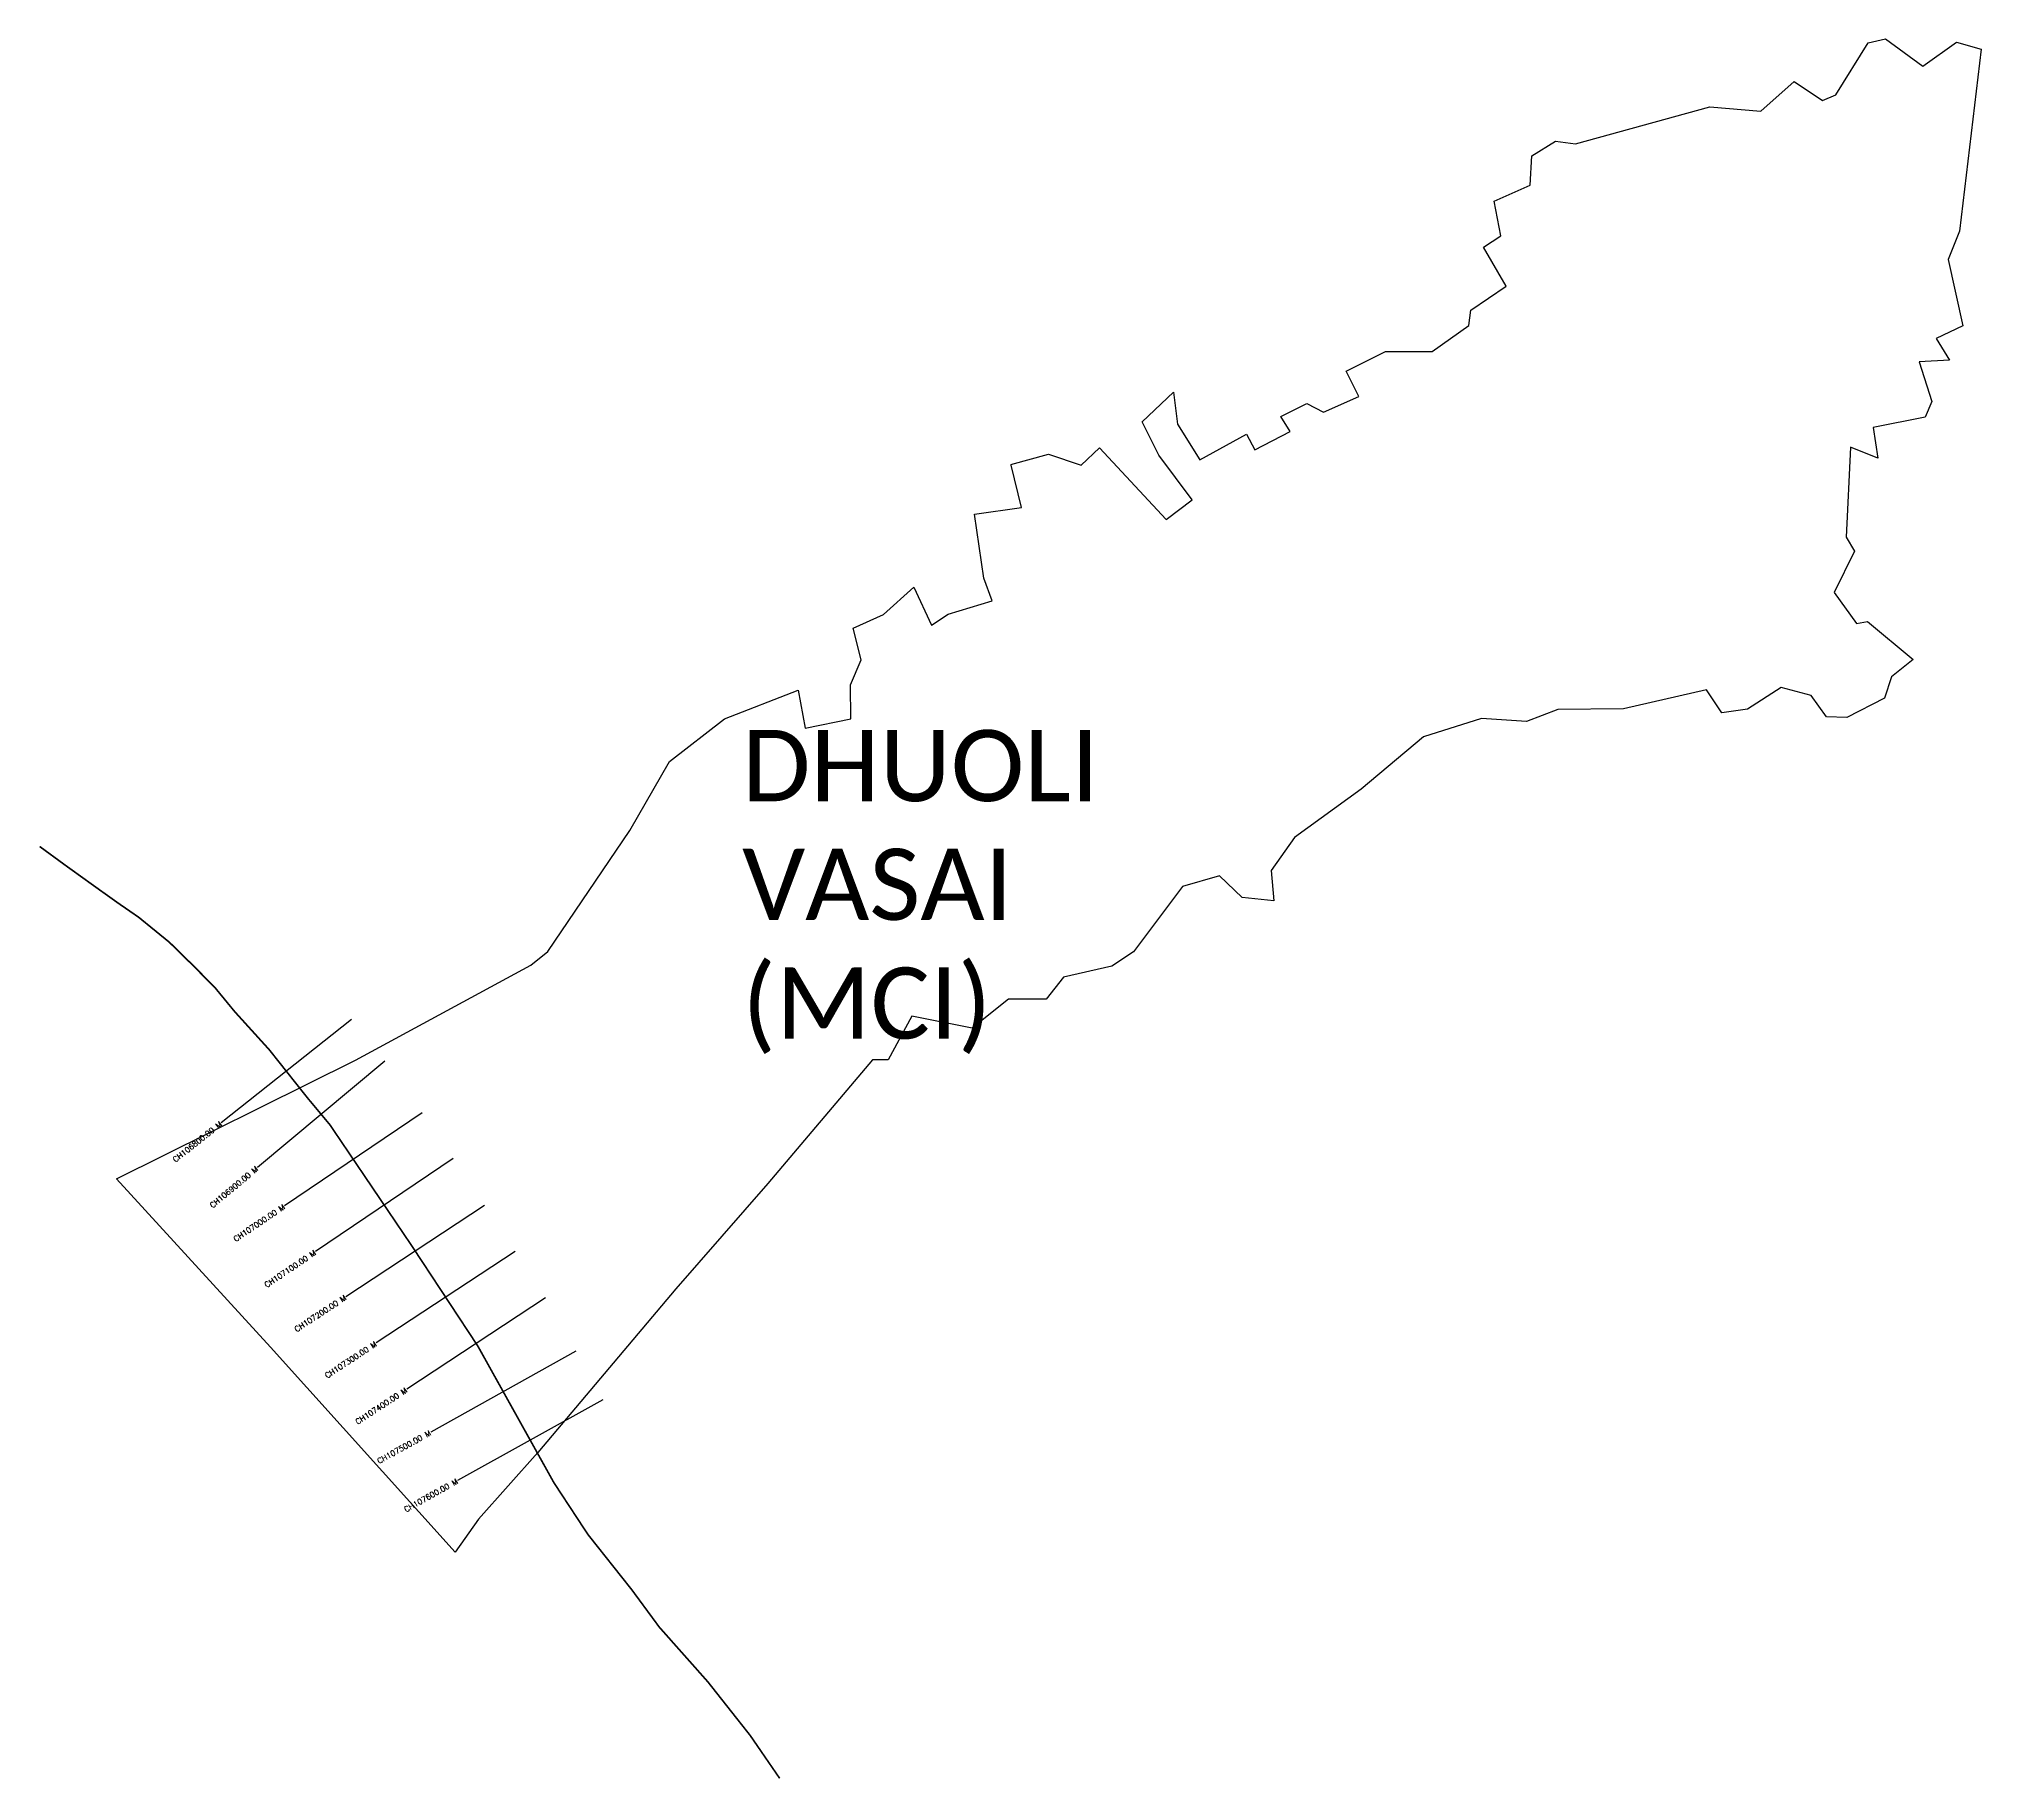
# Model space of a CAD drawing. Header units: metres. Extents: x 267372 to 270881, y 2138825 to 2141968.
import ezdxf
from ezdxf.enums import TextEntityAlignment as Align

# ---------------------------------------------------------------- set-up
doc = ezdxf.new("R2010")
doc.units = ezdxf.units.M
for name, color, linetype in [('CS', 134, 'Continuous'), ('CSMark', 6, 'Continuous'), ('NATURALLY PROTECTED', 3, 'Continuous'), ('village', 3, 'Continuous'), ('VILLAGE NAME', 250, 'Continuous')]:
    doc.layers.add(name, color=color, linetype=linetype)
doc.styles.get("Standard").update_dxf_attribs({"font": 'simplex.shx'})

msp = doc.modelspace()

# ---------------------------------------------------------------- linework, layer by layer
at = {"color": 3, "flags": 128}
msp.add_lwpolyline([(269128.2, 2141199.4), (269196.1, 2141218)], dxfattribs=at)
at = {"layer": 'CS'}
for p, q in [((267936.6, 2140196.7), (267701.5, 2140010.3)), ((267997, 2140121.9), (267766.8, 2139929.6)), ((268064.2, 2140028.5), (267815.7, 2139860.4)), ((268120.2, 2139945.7), (267871.7, 2139777.6)), ((268177.2, 2139861.2), (267926.6, 2139696.2)), ((268232.2, 2139777.7), (267981.6, 2139612.7)), ((268287.2, 2139694.2), (268036.7, 2139529.2)), ((268342, 2139597.6), (268079.9, 2139451.6)), ((268390.7, 2139510.2), (268128.6, 2139364.2))]:
    msp.add_line(p, q, dxfattribs=at)
at = {"layer": 'NATURALLY PROTECTED', "color": 2, "const_width": 3, "flags": 128}
msp.add_lwpolyline([(267373.5, 2140509.5), (267421.2, 2140474.6), (267483.7, 2140429.7), (267516.6, 2140406.3), (267552.4, 2140381.6), (267607.9, 2140336.4), (267649.2, 2140295.9), (267689.9, 2140254.9), (267725.7, 2140211.3), (267788.2, 2140142.4), (267858.3, 2140054.1), (267897.8, 2140006.8), (268046, 2139787.7), (268165.1, 2139606.9), (268302.5, 2139360.2), (268364, 2139266.6), (268443.2, 2139166.8), (268492.8, 2139099.4), (268580.5, 2139000.6), (268657.1, 2138903.6), (268710.3, 2138826.2)], dxfattribs=at)
at = {"layer": 'village', "color": 3}
for points in [[(269196.1, 2141218, 0), (269255.1, 2141198.3, 0), (269287.9, 2141229.9, 0), (269408.5, 2141100, 0), (269455.6, 2141135.9, 0), (269395.6, 2141216.4, 0), (269365.2, 2141276.8, 0), (269421.7, 2141330.1, 0), (269428.8, 2141272.2, 0), (269469.3, 2141208.1, 0), (269553.4, 2141254.4, 0), (269569, 2141226, 0), (269632.6, 2141258.9, 0), (269615.4, 2141286, 0), (269662.8, 2141309.5, 0), (269692.9, 2141293.8, 0), (269756.4, 2141322.1, 0), (269733.9, 2141368.3, 0), (269804.7, 2141403.6, 0), (269888.8, 2141403.9, 0), (269955.3, 2141450.5, 0), (269959.1, 2141478.4, 0), (270023, 2141521.9, 0), (269981.9, 2141592.2, 0), (270013, 2141612.4, 0), (270000.8, 2141675.1, 0), (270066.2, 2141704.4, 0), (270069, 2141757.2, 0), (270112, 2141783.6, 0), (270148.2, 2141779, 0), (270391, 2141845.5, 0), (270482.7, 2141837.8, 0), (270543.3, 2141891.2, 0), (270594.5, 2141857.3, 0), (270618.4, 2141867.5, 0), (270676.7, 2141961.3, 0), (270707.8, 2141968.5, 0), (270775.6, 2141918.9, 0), (270836.5, 2141962.2, 0), (270880.9, 2141949.7, 0)], [(270880.9, 2141949.7, 0), (270841.9, 2141620.9, 0), (270821.1, 2141570, 0), (270847.9, 2141449.8, 0), (270799.3, 2141427.4, 0), (270823.6, 2141388.2, 0), (270769.1, 2141385.2, 0), (270791.7, 2141313.5, 0), (270780, 2141285.2, 0), (270685.5, 2141266.4, 0), (270694.2, 2141211.2, 0), (270644.6, 2141230.6, 0), (270637.3, 2141068.4, 0), (270652.3, 2141043, 0), (270615.2, 2140968.3, 0), (270655.7, 2140912.6, 0), (270675.8, 2140915.8, 0), (270757.8, 2140847.2, 0), (270718.7, 2140815.9, 0), (270706.2, 2140777.5, 0), (270638.3, 2140742.8, 0), (270601.7, 2140743.7, 0), (270573.8, 2140782.1, 0), (270519.6, 2140796.6, 0), (270459, 2140757.7, 0), (270412.2, 2140751.2, 0), (270384.7, 2140792.4, 0), (270234.6, 2140758.2, 0), (270115.9, 2140757, 0), (270059.3, 2140735.4, 0), (269978.4, 2140740.5, 0), (269873.5, 2140707.4, 0), (269760.9, 2140613, 0), (269640.1, 2140525.7, 0), (269598.1, 2140466.4, 0), (269602.8, 2140411.1, 0), (269546.1, 2140417.4, 0), (269505, 2140456.5, 0), (269438.1, 2140437.1, 0), (269349.7, 2140319.5, 0), (269310.1, 2140293.5, 0), (269223.1, 2140273.5, 0), (269192, 2140234, 0), (269123.7, 2140234, 0), (269057.9, 2140181.2, 0), (268949.3, 2140203, 0), (268906.2, 2140124.1, 0), (268877.8, 2140124, 0), (268689.1, 2139900.6, 0), (268522.5, 2139710.4, 0), (268273.7, 2139415, 0), (268166.4, 2139294.2, 0), (268123.8, 2139235, 0), (267790.5, 2139605.2, 0), (267512.5, 2139909.1, 0), (267944.2, 2140123.5, 0), (268260.7, 2140295.2, 0), (268291.7, 2140320.1, 0), (268439.5, 2140538.5, 0), (268511.2, 2140663.3, 0), (268610.5, 2140740, 0), (268743.8, 2140791.9, 0), (268756.5, 2140723.4, 0), (268838.6, 2140740.3, 0), (268838.2, 2140801.4, 0), (268857.8, 2140846.5, 0), (268843.3, 2140903.9, 0), (268897.7, 2140928.3, 0), (268952.9, 2140977.9, 0), (268984.5, 2140909.5, 0), (269014.7, 2140929.4, 0), (269094.2, 2140953.1, 0), (269079.3, 2140994, 0), (269062.2, 2141109.9, 0), (269147.4, 2141121.8, 0), (269128.5, 2141198.3, 0)]]:
    msp.add_polyline3d(points, dxfattribs=at)

# ---------------------------------------------------------------- texts
at = {"layer": 'CSMark'}
for s, rotation, p in [('CH106800.00 M', 38.4221, (267700.8, 2140009.7)), ('CH106900.00 M', 39.8773, (267766, 2139929)), ('CH107000.00 M', 34.0791, (267814.9, 2139859.8)), ('CH107100.00 M', 34.0791, (267870.9, 2139777)), ('CH107200.00 M', 33.3708, (267925.8, 2139695.7)), ('CH107300.00 M', 33.3708, (267980.8, 2139612.1)), ('CH107400.00 M', 33.3708, (268035.8, 2139528.6)), ('CH107500.00 M', 29.1204, (268079, 2139451.1)), ('CH107600.00 M', 29.1204, (268127.7, 2139363.7))]:
    msp.add_text(s, height=10, rotation=rotation, dxfattribs=at).set_placement(p, align=Align.MIDDLE_RIGHT)
at = {"layer": 'VILLAGE NAME', "insert": (268642.6, 2140719.9), "char_height": 128.647, "attachment_point": 1}
msp.add_mtext_dynamic_manual_height_columns('{\\fCalibri|b0|i0|c0|p34;DHUOLI VASAI (MCI)}', width=737.615, gutter_width=643.2, heights=[0], dxfattribs=at)

doc.saveas('drawing.dxf')
